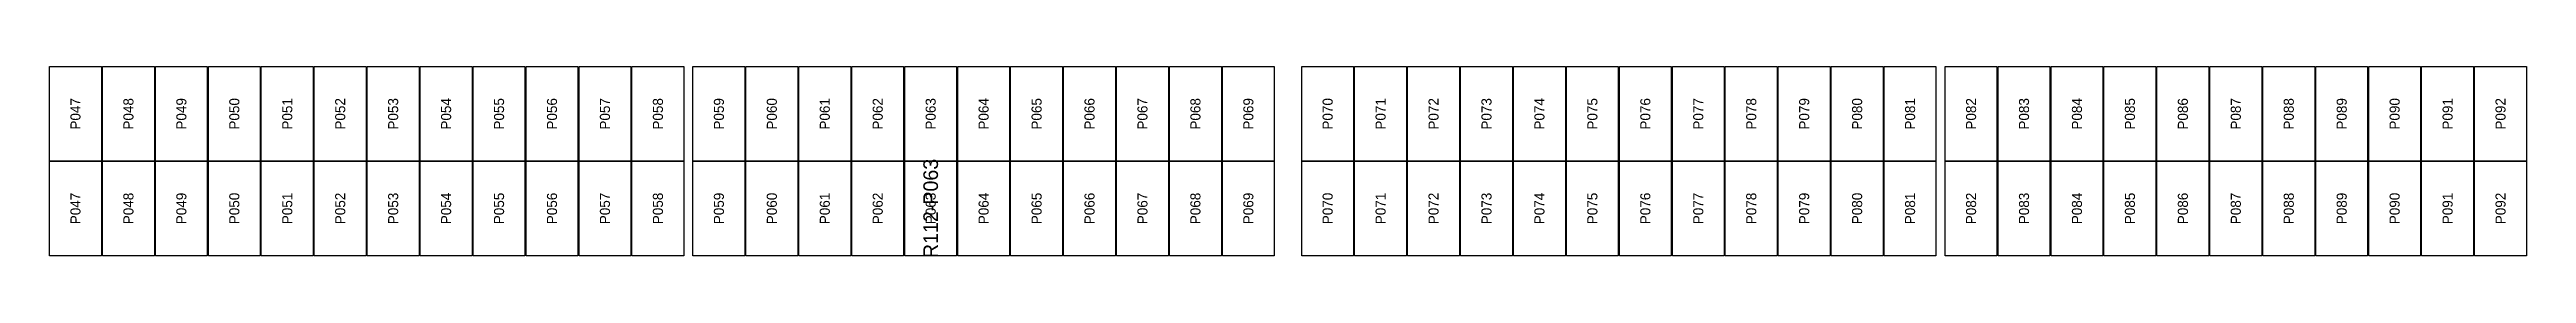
# Model space of a CAD drawing. Extents: x 296295 to 296770, y 651564 to 652121.
# Drawn here: x 296597.8 to 296652, y 651669.7 to 651673.9 of the extents above; entities that cross this region are included whole.
import ezdxf
from ezdxf.enums import TextEntityAlignment as Align

# ---------------------------------------------------------------- set-up
doc = ezdxf.new("R2010")
doc.units = 0

msp = doc.modelspace()

# ---------------------------------------------------------------- texts
at = {"layer": 'DEFECT_LABELS'}
msp.add_text('R112-P063', height=0.32, rotation=90, dxfattribs=at).set_placement((296617.098, 651670.786), align=Align.MIDDLE_CENTER)
at = {"layer": 'PANEL_POSITION'}
for s, p in [('P047', (296598.394, 651672.849)), ('P048', (296599.552, 651672.849)), ('P049', (296600.71, 651672.849)), ('P050', (296601.868, 651672.849)), ('P051', (296603.026, 651672.849)), ('P052', (296604.184, 651672.849)), ('P053', (296605.342, 651672.849)), ('P054', (296606.5, 651672.849)), ('P055', (296607.658, 651672.849)), ('P056', (296608.816, 651672.849)), ('P057', (296609.974, 651672.849)), ('P058', (296611.132, 651672.849)), ('P059', (296612.466, 651672.849)), ('P060', (296613.624, 651672.849)), ('P061', (296614.782, 651672.849)), ('P062', (296615.94, 651672.849)), ('P063', (296617.098, 651672.849)), ('P064', (296618.256, 651672.849)), ('P065', (296619.414, 651672.849)), ('P066', (296620.572, 651672.849)), ('P067', (296621.73, 651672.849)), ('P068', (296622.888, 651672.849)), ('P069', (296624.046, 651672.849)), ('P070', (296625.78, 651672.849)), ('P071', (296626.938, 651672.849)), ('P072', (296628.096, 651672.849)), ('P073', (296629.254, 651672.849)), ('P074', (296630.412, 651672.849)), ('P075', (296631.57, 651672.849)), ('P076', (296632.728, 651672.849)), ('P077', (296633.886, 651672.849)), ('P078', (296635.044, 651672.849)), ('P079', (296636.202, 651672.849)), ('P080', (296637.36, 651672.849)), ('P081', (296638.518, 651672.849)), ('P082', (296639.852, 651672.849)), ('P083', (296641.01, 651672.849)), ('P084', (296642.168, 651672.849)), ('P085', (296643.326, 651672.849)), ('P086', (296644.484, 651672.849)), ('P087', (296645.642, 651672.849)), ('P088', (296646.8, 651672.849)), ('P089', (296647.958, 651672.849)), ('P090', (296649.116, 651672.849)), ('P091', (296650.274, 651672.849)), ('P092', (296651.432, 651672.849)), ('P047', (296598.394, 651670.786)), ('P048', (296599.552, 651670.786)), ('P049', (296600.71, 651670.786)), ('P050', (296601.868, 651670.786)), ('P051', (296603.026, 651670.786)), ('P052', (296604.184, 651670.786)), ('P053', (296605.342, 651670.786)), ('P054', (296606.5, 651670.786)), ('P055', (296607.658, 651670.786)), ('P056', (296608.816, 651670.786)), ('P057', (296609.974, 651670.786)), ('P058', (296611.132, 651670.786)), ('P059', (296612.466, 651670.786)), ('P060', (296613.624, 651670.786)), ('P061', (296614.782, 651670.786)), ('P062', (296615.94, 651670.786)), ('P063', (296617.098, 651670.786)), ('P064', (296618.256, 651670.786)), ('P065', (296619.414, 651670.786)), ('P066', (296620.572, 651670.786)), ('P067', (296621.73, 651670.786)), ('P068', (296622.888, 651670.786)), ('P069', (296624.046, 651670.786)), ('P070', (296625.78, 651670.786)), ('P071', (296626.938, 651670.786)), ('P072', (296628.096, 651670.786)), ('P073', (296629.254, 651670.786)), ('P074', (296630.412, 651670.786)), ('P075', (296631.57, 651670.786)), ('P076', (296632.728, 651670.786)), ('P077', (296633.886, 651670.786)), ('P078', (296635.044, 651670.786)), ('P079', (296636.202, 651670.786)), ('P080', (296637.36, 651670.786)), ('P081', (296638.518, 651670.786)), ('P082', (296639.852, 651670.786)), ('P083', (296641.01, 651670.786)), ('P084', (296642.168, 651670.786)), ('P085', (296643.326, 651670.786)), ('P086', (296644.484, 651670.786)), ('P087', (296645.642, 651670.786)), ('P088', (296646.8, 651670.786)), ('P089', (296647.958, 651670.786)), ('P090', (296649.116, 651670.786)), ('P091', (296650.274, 651670.786)), ('P092', (296651.432, 651670.786))]:
    msp.add_text(s, height=0.22, rotation=90, dxfattribs=at).set_placement(p, align=Align.MIDDLE_CENTER)

# ---------------------------------------------------------------- linework, layer by layer
at = {"layer": 'DEFECTIVE_PANELS'}
msp.add_lwpolyline([(296616.531, 651671.818), (296617.665, 651671.818), (296617.665, 651669.755), (296616.531, 651669.755)], close=True, dxfattribs=at)
at = {"layer": 'PANELS_MASTER'}
for points in [[(296597.827, 651673.881), (296598.961, 651673.881), (296598.961, 651671.818), (296597.827, 651671.818)], [(296598.985, 651673.881), (296600.119, 651673.881), (296600.119, 651671.818), (296598.985, 651671.818)], [(296600.143, 651673.881), (296601.277, 651673.881), (296601.277, 651671.818), (296600.143, 651671.818)], [(296601.301, 651673.881), (296602.435, 651673.881), (296602.435, 651671.818), (296601.301, 651671.818)], [(296602.459, 651673.881), (296603.593, 651673.881), (296603.593, 651671.818), (296602.459, 651671.818)], [(296603.617, 651673.881), (296604.751, 651673.881), (296604.751, 651671.818), (296603.617, 651671.818)], [(296604.775, 651673.881), (296605.909, 651673.881), (296605.909, 651671.818), (296604.775, 651671.818)], [(296605.933, 651673.881), (296607.067, 651673.881), (296607.067, 651671.818), (296605.933, 651671.818)], [(296607.091, 651673.881), (296608.225, 651673.881), (296608.225, 651671.818), (296607.091, 651671.818)], [(296608.249, 651673.881), (296609.383, 651673.881), (296609.383, 651671.818), (296608.249, 651671.818)], [(296609.407, 651673.881), (296610.541, 651673.881), (296610.541, 651671.818), (296609.407, 651671.818)], [(296610.565, 651673.881), (296611.699, 651673.881), (296611.699, 651671.818), (296610.565, 651671.818)], [(296611.899, 651673.881), (296613.033, 651673.881), (296613.033, 651671.818), (296611.899, 651671.818)], [(296613.057, 651673.881), (296614.191, 651673.881), (296614.191, 651671.818), (296613.057, 651671.818)], [(296614.215, 651673.881), (296615.349, 651673.881), (296615.349, 651671.818), (296614.215, 651671.818)], [(296615.373, 651673.881), (296616.507, 651673.881), (296616.507, 651671.818), (296615.373, 651671.818)], [(296616.531, 651673.881), (296617.665, 651673.881), (296617.665, 651671.818), (296616.531, 651671.818)], [(296617.689, 651673.881), (296618.823, 651673.881), (296618.823, 651671.818), (296617.689, 651671.818)], [(296618.847, 651673.881), (296619.981, 651673.881), (296619.981, 651671.818), (296618.847, 651671.818)], [(296620.005, 651673.881), (296621.139, 651673.881), (296621.139, 651671.818), (296620.005, 651671.818)], [(296621.163, 651673.881), (296622.297, 651673.881), (296622.297, 651671.818), (296621.163, 651671.818)], [(296622.321, 651673.881), (296623.455, 651673.881), (296623.455, 651671.818), (296622.321, 651671.818)], [(296623.479, 651673.881), (296624.613, 651673.881), (296624.613, 651671.818), (296623.479, 651671.818)], [(296625.213, 651673.881), (296626.347, 651673.881), (296626.347, 651671.818), (296625.213, 651671.818)], [(296626.371, 651673.881), (296627.505, 651673.881), (296627.505, 651671.818), (296626.371, 651671.818)], [(296627.529, 651673.881), (296628.663, 651673.881), (296628.663, 651671.818), (296627.529, 651671.818)], [(296628.687, 651673.881), (296629.821, 651673.881), (296629.821, 651671.818), (296628.687, 651671.818)], [(296629.845, 651673.881), (296630.979, 651673.881), (296630.979, 651671.818), (296629.845, 651671.818)], [(296631.003, 651673.881), (296632.137, 651673.881), (296632.137, 651671.818), (296631.003, 651671.818)], [(296632.161, 651673.881), (296633.295, 651673.881), (296633.295, 651671.818), (296632.161, 651671.818)], [(296633.319, 651673.881), (296634.453, 651673.881), (296634.453, 651671.818), (296633.319, 651671.818)], [(296634.477, 651673.881), (296635.611, 651673.881), (296635.611, 651671.818), (296634.477, 651671.818)], [(296635.635, 651673.881), (296636.769, 651673.881), (296636.769, 651671.818), (296635.635, 651671.818)], [(296636.793, 651673.881), (296637.927, 651673.881), (296637.927, 651671.818), (296636.793, 651671.818)], [(296637.951, 651673.881), (296639.085, 651673.881), (296639.085, 651671.818), (296637.951, 651671.818)], [(296639.285, 651673.881), (296640.419, 651673.881), (296640.419, 651671.818), (296639.285, 651671.818)], [(296640.443, 651673.881), (296641.577, 651673.881), (296641.577, 651671.818), (296640.443, 651671.818)], [(296641.601, 651673.881), (296642.735, 651673.881), (296642.735, 651671.818), (296641.601, 651671.818)], [(296642.759, 651673.881), (296643.893, 651673.881), (296643.893, 651671.818), (296642.759, 651671.818)], [(296643.917, 651673.881), (296645.051, 651673.881), (296645.051, 651671.818), (296643.917, 651671.818)], [(296645.075, 651673.881), (296646.209, 651673.881), (296646.209, 651671.818), (296645.075, 651671.818)], [(296646.233, 651673.881), (296647.367, 651673.881), (296647.367, 651671.818), (296646.233, 651671.818)], [(296647.391, 651673.881), (296648.525, 651673.881), (296648.525, 651671.818), (296647.391, 651671.818)], [(296648.549, 651673.881), (296649.683, 651673.881), (296649.683, 651671.818), (296648.549, 651671.818)], [(296649.707, 651673.881), (296650.841, 651673.881), (296650.841, 651671.818), (296649.707, 651671.818)], [(296650.865, 651673.881), (296651.999, 651673.881), (296651.999, 651671.818), (296650.865, 651671.818)], [(296597.827, 651671.818), (296598.961, 651671.818), (296598.961, 651669.755), (296597.827, 651669.755)], [(296598.985, 651671.818), (296600.119, 651671.818), (296600.119, 651669.755), (296598.985, 651669.755)], [(296600.143, 651671.818), (296601.277, 651671.818), (296601.277, 651669.755), (296600.143, 651669.755)], [(296601.301, 651671.818), (296602.435, 651671.818), (296602.435, 651669.755), (296601.301, 651669.755)], [(296602.459, 651671.818), (296603.593, 651671.818), (296603.593, 651669.755), (296602.459, 651669.755)], [(296603.617, 651671.818), (296604.751, 651671.818), (296604.751, 651669.755), (296603.617, 651669.755)], [(296604.775, 651671.818), (296605.909, 651671.818), (296605.909, 651669.755), (296604.775, 651669.755)], [(296605.933, 651671.818), (296607.067, 651671.818), (296607.067, 651669.755), (296605.933, 651669.755)], [(296607.091, 651671.818), (296608.225, 651671.818), (296608.225, 651669.755), (296607.091, 651669.755)], [(296608.249, 651671.818), (296609.383, 651671.818), (296609.383, 651669.755), (296608.249, 651669.755)], [(296609.407, 651671.818), (296610.541, 651671.818), (296610.541, 651669.755), (296609.407, 651669.755)], [(296610.565, 651671.818), (296611.699, 651671.818), (296611.699, 651669.755), (296610.565, 651669.755)], [(296611.899, 651671.818), (296613.033, 651671.818), (296613.033, 651669.755), (296611.899, 651669.755)], [(296613.057, 651671.818), (296614.191, 651671.818), (296614.191, 651669.755), (296613.057, 651669.755)], [(296614.215, 651671.818), (296615.349, 651671.818), (296615.349, 651669.755), (296614.215, 651669.755)], [(296615.373, 651671.818), (296616.507, 651671.818), (296616.507, 651669.755), (296615.373, 651669.755)], [(296617.689, 651671.818), (296618.823, 651671.818), (296618.823, 651669.755), (296617.689, 651669.755)], [(296618.847, 651671.818), (296619.981, 651671.818), (296619.981, 651669.755), (296618.847, 651669.755)], [(296620.005, 651671.818), (296621.139, 651671.818), (296621.139, 651669.755), (296620.005, 651669.755)], [(296621.163, 651671.818), (296622.297, 651671.818), (296622.297, 651669.755), (296621.163, 651669.755)], [(296622.321, 651671.818), (296623.455, 651671.818), (296623.455, 651669.755), (296622.321, 651669.755)], [(296623.479, 651671.818), (296624.613, 651671.818), (296624.613, 651669.755), (296623.479, 651669.755)], [(296625.213, 651671.818), (296626.347, 651671.818), (296626.347, 651669.755), (296625.213, 651669.755)], [(296626.371, 651671.818), (296627.505, 651671.818), (296627.505, 651669.755), (296626.371, 651669.755)], [(296627.529, 651671.818), (296628.663, 651671.818), (296628.663, 651669.755), (296627.529, 651669.755)], [(296628.687, 651671.818), (296629.821, 651671.818), (296629.821, 651669.755), (296628.687, 651669.755)], [(296629.845, 651671.818), (296630.979, 651671.818), (296630.979, 651669.755), (296629.845, 651669.755)], [(296631.003, 651671.818), (296632.137, 651671.818), (296632.137, 651669.755), (296631.003, 651669.755)], [(296632.161, 651671.818), (296633.295, 651671.818), (296633.295, 651669.755), (296632.161, 651669.755)], [(296633.319, 651671.818), (296634.453, 651671.818), (296634.453, 651669.755), (296633.319, 651669.755)], [(296634.477, 651671.818), (296635.611, 651671.818), (296635.611, 651669.755), (296634.477, 651669.755)], [(296635.635, 651671.818), (296636.769, 651671.818), (296636.769, 651669.755), (296635.635, 651669.755)], [(296636.793, 651671.818), (296637.927, 651671.818), (296637.927, 651669.755), (296636.793, 651669.755)], [(296637.951, 651671.818), (296639.085, 651671.818), (296639.085, 651669.755), (296637.951, 651669.755)], [(296639.285, 651671.818), (296640.419, 651671.818), (296640.419, 651669.755), (296639.285, 651669.755)], [(296640.443, 651671.818), (296641.577, 651671.818), (296641.577, 651669.755), (296640.443, 651669.755)], [(296641.601, 651671.818), (296642.735, 651671.818), (296642.735, 651669.755), (296641.601, 651669.755)], [(296642.759, 651671.818), (296643.893, 651671.818), (296643.893, 651669.755), (296642.759, 651669.755)], [(296643.917, 651671.818), (296645.051, 651671.818), (296645.051, 651669.755), (296643.917, 651669.755)], [(296645.075, 651671.818), (296646.209, 651671.818), (296646.209, 651669.755), (296645.075, 651669.755)], [(296646.233, 651671.818), (296647.367, 651671.818), (296647.367, 651669.755), (296646.233, 651669.755)], [(296647.391, 651671.818), (296648.525, 651671.818), (296648.525, 651669.755), (296647.391, 651669.755)], [(296648.549, 651671.818), (296649.683, 651671.818), (296649.683, 651669.755), (296648.549, 651669.755)], [(296649.707, 651671.818), (296650.841, 651671.818), (296650.841, 651669.755), (296649.707, 651669.755)], [(296650.865, 651671.818), (296651.999, 651671.818), (296651.999, 651669.755), (296650.865, 651669.755)]]:
    msp.add_lwpolyline(points, close=True, dxfattribs=at)

msp.set_redraw_order([(e.dxf.handle, doc.entitydb.next_handle()) for e in msp.query("TEXT MTEXT ATTDEF DIMENSION ARC_DIMENSION")])  # texts and dimensions are drawn at this point

doc.saveas('drawing.dxf')
